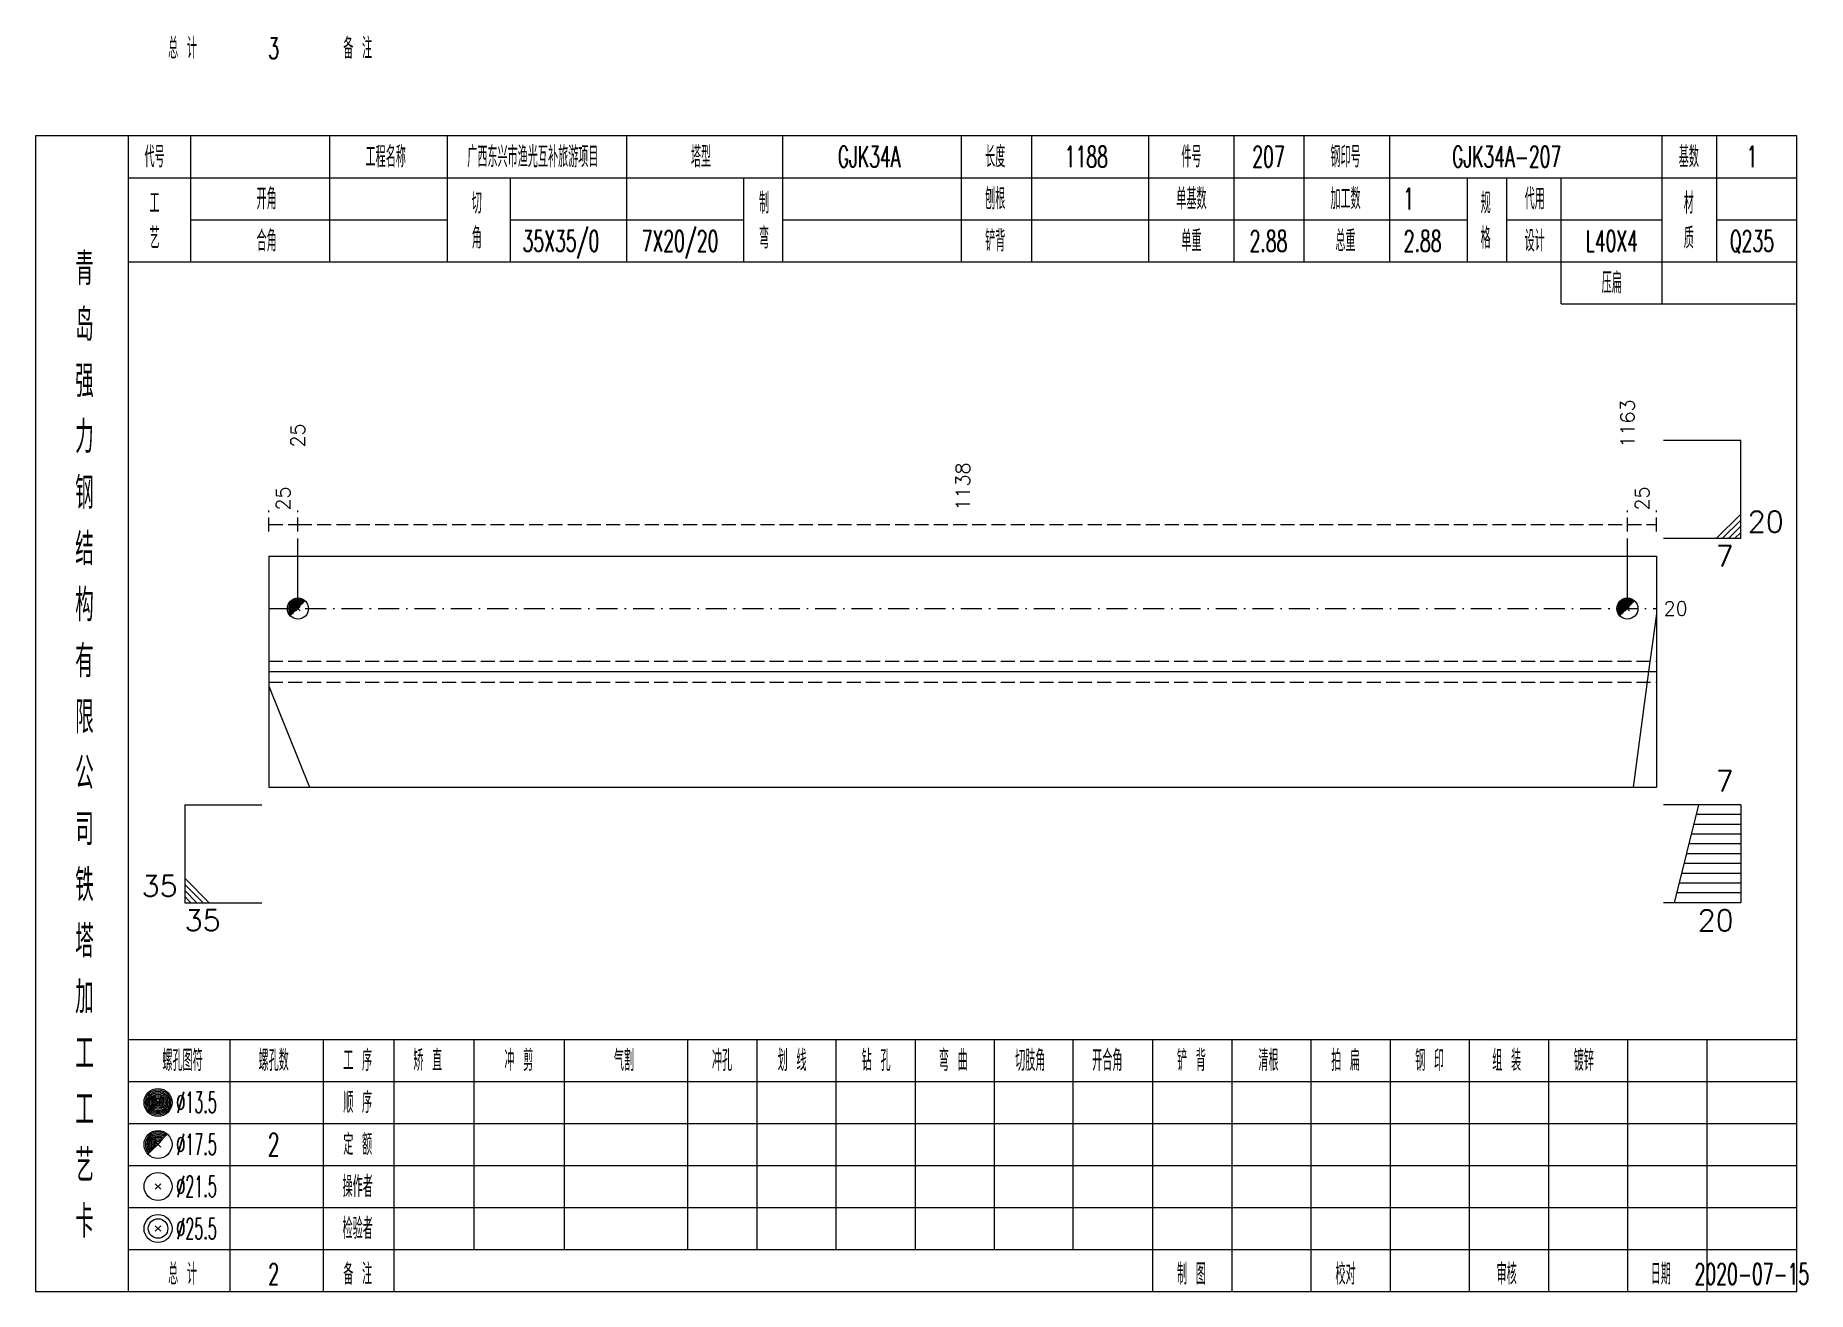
# Model space of a CAD drawing. Extents: x 0 to 2606, y -377 to 6479.
# Drawn here: x 2091.2 to 2344.1, y 6300 to 6479.3 of the extents above; entities that cross this region are included whole.
import ezdxf
from ezdxf.enums import TextEntityAlignment as Align

# ---------------------------------------------------------------- set-up
doc = ezdxf.new("R2010")
doc.units = 0
doc.header["$MEASUREMENT"] = 0
doc.linetypes.add('一点画线', pattern=[5.2, 3, -1, 0.2, -1])
doc.linetypes.add('虚线', pattern=[2.75, 2, -0.75])
doc.layers.get('0').update_dxf_attribs({"linetype": 'CONTINUOUS', "lineweight": 25})
doc.layers.add('1', color=7, linetype='CONTINUOUS', lineweight=25)
doc.layers.add('4', color=7, linetype='CONTINUOUS', lineweight=25)
doc.styles.get("Standard").update_dxf_attribs({"font": 'simplex.shx', "width": 0.7, "height": 3, "bigfont": 'gbhzfs.shx'})

msp = doc.modelspace()

# ---------------------------------------------------------------- texts
at = {"color": 7, "linetype": 'Continuous', "lineweight": 13}
for s, p in [('1163', (2318.43, 6420.5)), ('25', (2128.67, 6420.5))]:
    msp.add_text(s, height=2, rotation=90, dxfattribs=at).set_placement(p, align=Align.MIDDLE_LEFT)
at = {"color": 8, "linetype": 'Continuous', "lineweight": 9}
for s, p in [('1138', (2223.55, 6411.5)), ('25', (2126.58, 6411.5)), ('25', (2320.52, 6411.5))]:
    msp.add_text(s, height=2, rotation=90, dxfattribs=at).set_placement(p, align=Align.MIDDLE_LEFT)
at = {"color": 7, "linetype": 'Continuous', "lineweight": 13}
msp.add_text('20', height=3, dxfattribs=at).set_placement((2335.6, 6407.5), align=Align.BOTTOM_LEFT)
for s, p in [('7', (2333.6, 6406.5)), ('20', (2333.6, 6354.5))]:
    msp.add_text(s, height=3, dxfattribs=at).set_placement(p, align=Align.TOP_RIGHT)
msp.add_text('20', height=2, dxfattribs=at).set_placement((2323.6, 6397.5), align=Align.MIDDLE_LEFT)
for s, p in [('7', (2333.6, 6370.5)), ('35', (2111.5, 6355.5))]:
    msp.add_text(s, height=3, dxfattribs=at).set_placement(p, align=Align.BOTTOM_RIGHT)
msp.add_text('35', height=3, dxfattribs=at).set_placement((2112.5, 6354.5), align=Align.TOP_LEFT)
at = {"layer": '4', "color": 1, "linetype": 'Continuous', "lineweight": 13}
for s, height, width, p in [('总 计', 3, 0.6, (2112.2, 6477.5)), ('3', 3, 0.6, (2125.2, 6477.5)), ('备 注', 3, 0.6, (2137.2, 6477.5)), ('代号', 3, 0.6, (2108.2, 6462)), ('工程名称', 3, 0.6, (2141.2, 6462)), ('广西东兴市渔光互补旅游项目', 3, 0.6, (2162.2, 6462)), ('塔型', 3, 0.6, (2186.2, 6462)), ('GJK34A', 3, 0.6, (2210.2, 6462)), ('长度', 3, 0.6, (2228.2, 6462)), ('1188', 3, 0.6, (2241.2, 6462)), ('件号', 3, 0.6, (2256.2, 6462)), ('207', 3, 0.6, (2267.2, 6462)), ('钢印号', 3, 0.6, (2278.2, 6462)), ('GJK34A-207', 3, 0.6, (2301.2, 6462)), ('基数', 3, 0.6, (2327.2, 6462)), ('1', 3, 0.6, (2336.2, 6462)), ('开角', 3, 0.6, (2124.2, 6456)), ('刨根', 3, 0.6, (2228.2, 6456)), ('单基数', 3, 0.6, (2256.2, 6456)), ('加工数', 3, 0.6, (2278.2, 6456)), ('代用', 3, 0.6, (2305.2, 6456)), ('工', 3, 0.6, (2108.2, 6455.4)), ('切', 3, 0.6, (2154.2, 6455.4)), ('制', 3, 0.6, (2195.2, 6455.4)), ('1', 3, 0.6, (2287.2, 6456)), ('规', 3, 0.6, (2298.2, 6455.4)), ('材', 3, 0.6, (2327.2, 6455.4)), ('艺', 3, 0.6, (2108.2, 6450.4)), ('合角', 3, 0.6, (2124.2, 6450)), ('角', 3, 0.6, (2154.2, 6450.4)), ('35X35/0', 3, 0.6, (2166.2, 6450)), ('7X20/20', 3, 0.6, (2183.2, 6450)), ('弯', 3, 0.6, (2195.2, 6450.4)), ('铲背', 3, 0.6, (2228.2, 6450)), ('单重', 3, 0.6, (2256.2, 6450)), ('2.88', 3, 0.6, (2267.2, 6450)), ('总重', 3, 0.6, (2278.2, 6450)), ('2.88', 3, 0.6, (2289.2, 6450)), ('格', 3, 0.6, (2298.2, 6450.4)), ('设计', 3, 0.6, (2305.2, 6450)), ('L40X4', 3, 0.6, (2316.2, 6450)), ('质', 3, 0.6, (2327.2, 6450.4)), ('Q235', 3, 0.6, (2336.2, 6450)), ('青', 4.6, 0.8, (2098.2, 6446)), ('压扁', 3, 0.6, (2316.2, 6444)), ('岛', 4.6, 0.8, (2098.2, 6438)), ('强', 4.6, 0.8, (2098.2, 6430)), ('力', 4.6, 0.8, (2098.2, 6422)), ('钢', 4.6, 0.8, (2098.2, 6414)), ('结', 4.6, 0.8, (2098.2, 6406)), ('构', 4.6, 0.8, (2098.2, 6398)), ('有', 4.6, 0.8, (2098.2, 6390)), ('限', 4.6, 0.8, (2098.2, 6382)), ('公', 4.6, 0.8, (2098.2, 6374)), ('司', 4.6, 0.8, (2098.2, 6366)), ('铁', 4.6, 0.8, (2098.2, 6358)), ('塔', 4.6, 0.8, (2098.2, 6350)), ('加', 4.6, 0.8, (2098.2, 6342)), ('工', 4.6, 0.8, (2098.2, 6334)), ('螺孔图符', 3, 0.6, (2112.2, 6333)), ('螺孔数', 3, 0.6, (2125.2, 6333)), ('工 序', 3, 0.6, (2137.2, 6333)), ('矫 直', 3, 0.6, (2147.2, 6333)), ('冲 剪', 3, 0.6, (2160.2, 6333)), ('气割', 3, 0.6, (2175.2, 6333)), ('冲孔', 3, 0.6, (2189.2, 6333)), ('划 线', 3, 0.6, (2199.2, 6333)), ('钻 孔', 3, 0.6, (2211.2, 6333)), ('弯 曲', 3, 0.6, (2222.2, 6333)), ('切肢角', 3, 0.6, (2233.2, 6333)), ('开合角', 3, 0.6, (2244.2, 6333)), ('铲 背', 3, 0.6, (2256.2, 6333)), ('清根', 3, 0.6, (2267.2, 6333)), ('拍 扁', 3, 0.6, (2278.2, 6333)), ('钢 印', 3, 0.6, (2290.2, 6333)), ('组 装', 3, 0.6, (2301.2, 6333)), ('镀锌', 3, 0.6, (2312.2, 6333)), ('顺 序', 3, 0.6, (2137.2, 6327)), ('工', 4.6, 0.8, (2098.2, 6326)), ('%%C13.5', 3, 0.5, (2114.2, 6327)), ('%%C17.5', 3, 0.5, (2114.2, 6321)), ('2', 3.2, 0.6, (2125.2, 6321)), ('定 额', 3, 0.6, (2137.2, 6321)), ('艺', 4.6, 0.8, (2098.2, 6318)), ('%%C21.5', 3, 0.5, (2114.2, 6315)), ('操作者', 3, 0.6, (2137.2, 6315)), ('卡', 4.6, 0.8, (2098.2, 6310)), ('%%C25.5', 3, 0.5, (2114.2, 6309)), ('检验者', 3, 0.6, (2137.2, 6309)), ('总 计', 3, 0.6, (2112.2, 6302.5)), ('2', 3, 0.6, (2125.2, 6302.5)), ('备 注', 3, 0.6, (2137.2, 6302.5)), ('制 图', 3, 0.6, (2256.2, 6302.5)), ('校对', 3, 0.6, (2278.2, 6302.5)), ('审核', 3, 0.6, (2301.2, 6302.5)), ('日期', 3, 0.6, (2323.2, 6302.5)), ('2020-07-15', 3, 0.6, (2336.2, 6302.5))]:
    msp.add_text(s, height=height, dxfattribs=dict(at, width=width)).set_placement(p, align=Align.MIDDLE_CENTER)

# ---------------------------------------------------------------- linework, layer by layer
at = {"color": 7, "linetype": 'Continuous', "lineweight": 13}
for p, q in [((2334.6, 6421.5), (2323.6, 6421.5)), ((2334.6, 6407.5), (2334.6, 6421.5)), ((2331.1, 6407.5), (2334.6, 6411)), ((2331.98, 6407.5), (2334.6, 6410.12)), ((2128.67, 6397.5), (2128.67, 6407.5)), ((2318.43, 6397.5), (2318.43, 6407.5)), ((2334.6, 6407.5), (2323.6, 6407.5)), ((2332.85, 6407.5), (2334.6, 6409.25)), ((2333.73, 6407.5), (2334.6, 6408.38)), ((2322.6, 6396.75), (2321.43, 6388.5)), ((2321.43, 6388.5), (2319.26, 6372)), ((2124.5, 6386.44), (2130.34, 6372)), ((2112.5, 6369.5), (2123.5, 6369.5)), ((2112.5, 6369.5), (2112.5, 6355.5)), ((2334.6, 6369.5), (2323.6, 6369.5)), ((2328.6, 6369.5), (2325.1, 6355.5)), ((2334.6, 6369.5), (2334.6, 6355.5)), ((2334.6, 6366.7), (2327.9, 6366.7)), ((2334.6, 6368.1), (2328.25, 6368.1)), ((2334.6, 6365.3), (2327.55, 6365.3)), ((2334.6, 6362.5), (2326.85, 6362.5)), ((2334.6, 6363.9), (2327.2, 6363.9)), ((2334.6, 6359.7), (2326.15, 6359.7)), ((2334.6, 6361.1), (2326.5, 6361.1)), ((2116, 6355.5), (2112.5, 6359)), ((2115.12, 6355.5), (2112.5, 6358.12)), ((2114.25, 6355.5), (2112.5, 6357.25)), ((2334.6, 6356.9), (2325.45, 6356.9)), ((2334.6, 6358.3), (2325.8, 6358.3)), ((2113.38, 6355.5), (2112.5, 6356.38)), ((2112.5, 6355.5), (2123.5, 6355.5)), ((2334.6, 6355.5), (2323.6, 6355.5))]:
    msp.add_line(p, q, dxfattribs=at)
at = {"color": 8, "linetype": '虚线', "lineweight": 9}
for p, q in [((2124.5, 6408.5), (2124.5, 6411.5)), ((2128.67, 6408.5), (2128.67, 6411.5)), ((2128.67, 6408.5), (2128.67, 6411.5)), ((2318.43, 6408.5), (2318.43, 6411.5)), ((2318.43, 6408.5), (2318.43, 6411.5)), ((2322.6, 6408.5), (2322.6, 6411.5)), ((2124.5, 6409.5), (2128.67, 6409.5)), ((2128.67, 6409.5), (2318.43, 6409.5)), ((2318.43, 6409.5), (2322.6, 6409.5))]:
    msp.add_line(p, q, dxfattribs=at)
at = {"color": 7, "linetype": 'Continuous', "lineweight": 18}
for p, q in [((2124.5, 6405), (2124.5, 6372)), ((2124.5, 6405), (2322.6, 6405)), ((2322.6, 6405), (2322.6, 6372)), ((2124.5, 6388.5), (2322.6, 6388.5))]:
    msp.add_line(p, q, dxfattribs=at)
at = {"color": 3, "linetype": '一点画线', "lineweight": 13}
msp.add_line((2124.5, 6397.5), (2322.6, 6397.5), dxfattribs=at)
at = {"color": 7, "linetype": 'Continuous', "lineweight": 0}
for p, q in [((2128.37, 6397.2), (2128.97, 6397.8)), ((2128.37, 6397.8), (2128.97, 6397.2)), ((2318.13, 6397.2), (2318.73, 6397.8)), ((2318.13, 6397.8), (2318.73, 6397.2))]:
    msp.add_line(p, q, dxfattribs=at)
at = {"color": 1, "linetype": '虚线', "lineweight": 18}
for p, q in [((2124.5, 6390), (2322.6, 6390)), ((2124.5, 6387), (2322.6, 6387))]:
    msp.add_line(p, q, dxfattribs=at)
at = {"color": 7, "linetype": 'Continuous', "lineweight": 13}
for centre in [(2128.67, 6397.5), (2318.43, 6397.5)]:
    msp.add_circle(centre, 1.5, dxfattribs=at)
for centre, radius in [((2128.67, 6397.5), 1.35), ((2128.67, 6397.5), 1.2), ((2128.67, 6397.5), 1.05), ((2128.67, 6397.5), 0.9), ((2128.67, 6397.5), 0.75), ((2128.67, 6397.5), 0.6), ((2128.67, 6397.5), 0.45), ((2128.67, 6397.5), 0.3), ((2128.67, 6397.5), 0.15), ((2318.43, 6397.5), 1.35), ((2318.43, 6397.5), 1.2), ((2318.43, 6397.5), 1.05), ((2318.43, 6397.5), 0.9), ((2318.43, 6397.5), 0.75), ((2318.43, 6397.5), 0.6), ((2318.43, 6397.5), 0.45), ((2318.43, 6397.5), 0.3), ((2318.43, 6397.5), 0.15)]:
    msp.add_arc(centre, radius, 45, 225, dxfattribs=at)
at = {"layer": '1', "color": 7, "linetype": 'Continuous', "lineweight": 18}
msp.add_line((2124.5, 6372), (2322.6, 6372), dxfattribs=at)
at = {"layer": '4', "color": 1, "linetype": 'Continuous', "lineweight": 18}
for p, q in [((2104.5, 6300), (2104.5, 6465)), ((2113.4, 6447), (2113.4, 6465)), ((2133.2, 6447), (2133.2, 6465)), ((2150, 6447), (2150, 6465)), ((2175.6, 6447), (2175.6, 6465)), ((2197.9, 6447), (2197.9, 6465)), ((2223.4, 6447), (2223.4, 6465)), ((2233.4, 6447), (2233.4, 6465)), ((2250.1, 6447), (2250.1, 6465)), ((2262.3, 6447), (2262.3, 6465)), ((2272.3, 6447), (2272.3, 6465)), ((2284.5, 6447), (2284.5, 6465)), ((2323.4, 6441), (2323.4, 6465)), ((2331.2, 6447), (2331.2, 6465)), ((2104.5, 6459), (2342.6, 6459)), ((2159, 6447), (2159, 6459)), ((2192.3, 6447), (2192.3, 6459)), ((2295.6, 6447), (2295.6, 6459)), ((2301.2, 6447), (2301.2, 6459)), ((2309, 6441), (2309, 6459)), ((2113.4, 6453), (2150, 6453)), ((2159, 6453), (2192.3, 6453)), ((2197.9, 6453), (2295.6, 6453)), ((2301.2, 6453), (2323.4, 6453)), ((2331.2, 6453), (2342.6, 6453)), ((2104.5, 6447), (2342.6, 6447)), ((2309, 6441), (2342.6, 6441)), ((2104.5, 6336), (2342.6, 6336)), ((2119, 6300), (2119, 6336)), ((2132.3, 6300), (2132.3, 6336)), ((2142.4, 6300), (2142.4, 6336)), ((2153.8, 6306), (2153.8, 6336)), ((2166.7, 6306), (2166.7, 6336)), ((2184.3, 6306), (2184.3, 6336)), ((2194.2, 6306), (2194.2, 6336)), ((2205.5, 6306), (2205.5, 6336)), ((2216.8, 6306), (2216.8, 6336)), ((2228.1, 6306), (2228.1, 6336)), ((2239.3, 6306), (2239.3, 6336)), ((2250.7, 6306), (2250.7, 6336)), ((2262, 6306), (2262, 6336)), ((2273.3, 6306), (2273.3, 6336)), ((2284.6, 6306), (2284.6, 6336)), ((2295.9, 6306), (2295.9, 6336)), ((2307.2, 6306), (2307.2, 6336)), ((2318.5, 6306), (2318.5, 6336)), ((2329.8, 6306), (2329.8, 6336)), ((2104.5, 6330), (2342.6, 6330)), ((2104.5, 6324), (2342.6, 6324)), ((2104.5, 6318), (2342.6, 6318)), ((2104.5, 6312), (2342.6, 6312)), ((2104.5, 6306), (2342.6, 6306)), ((2250.7, 6300), (2250.7, 6306)), ((2262, 6300), (2262, 6306)), ((2273.3, 6300), (2273.3, 6306)), ((2284.6, 6300), (2284.6, 6306)), ((2295.9, 6300), (2295.9, 6306)), ((2307.2, 6300), (2307.2, 6306)), ((2318.5, 6300), (2318.5, 6306)), ((2329.8, 6300), (2329.8, 6306))]:
    msp.add_line(p, q, dxfattribs=at)
at = {"layer": '4', "color": 7, "linetype": 'Continuous', "lineweight": 13}
for p, q in [((2108.5, 6326.8), (2108.9, 6327.2)), ((2108.9, 6326.8), (2108.5, 6327.2)), ((2108.3, 6314.6), (2109.1, 6315.4)), ((2109.1, 6314.6), (2108.3, 6315.4)), ((2108.3, 6308.6), (2109.1, 6309.4)), ((2109.1, 6308.6), (2108.3, 6309.4))]:
    msp.add_line(p, q, dxfattribs=at)
at = {"layer": '4', "color": 7, "linetype": 'Continuous', "lineweight": 0}
for p, q in [((2108.3, 6320.6), (2109.1, 6321.4)), ((2108.3, 6321.4), (2109.1, 6320.6))]:
    msp.add_line(p, q, dxfattribs=at)
at = {"layer": '4', "color": 1, "linetype": 'Continuous', "lineweight": 18}
msp.add_lwpolyline([(2091.2, 6465), (2091.2, 6300), (2342.6, 6300), (2342.6, 6465)], close=True, dxfattribs=at)
at = {"layer": '4', "color": 7, "linetype": 'Continuous', "lineweight": 13}
for centre, radius in [((2108.7, 6327), 2), ((2108.7, 6327), 1.8), ((2108.7, 6327), 1.6), ((2108.7, 6327), 1.4), ((2108.7, 6327), 1.2), ((2108.7, 6327), 1), ((2108.7, 6327), 0.8), ((2108.7, 6327), 0.6), ((2108.7, 6327), 0.4), ((2108.7, 6327), 0.2), ((2108.7, 6321), 2), ((2108.7, 6315), 2), ((2108.7, 6309), 2), ((2108.7, 6309), 1.4)]:
    msp.add_circle(centre, radius, dxfattribs=at)
for radius in [1.8, 1.6, 1.4, 1.2, 1, 0.8, 0.6, 0.4, 0.2]:
    msp.add_arc((2108.7, 6321), radius, 45, 225, dxfattribs=at)

msp.set_redraw_order([(e.dxf.handle, doc.entitydb.next_handle()) for e in msp.query("TEXT MTEXT ATTDEF DIMENSION ARC_DIMENSION")])  # texts and dimensions are drawn at this point

doc.saveas('drawing.dxf')
